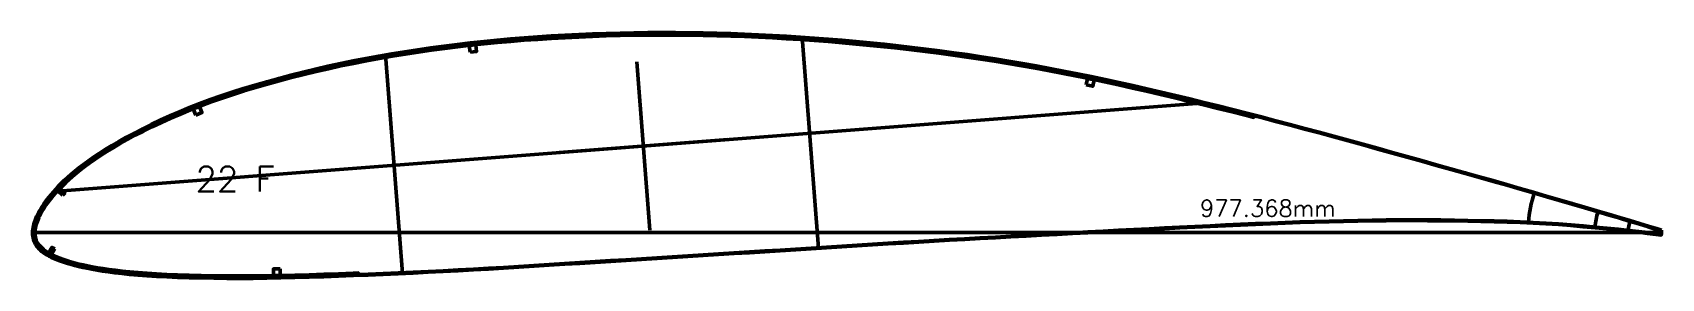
# Model space of a CAD drawing. Header units: metres. Extents: x -405 to 675, y -15418 to 133.
# Drawn here: x -367 to 611, y -4227 to -4080 of the extents above; entities that cross this region are included whole.
import ezdxf
from ezdxf.enums import TextEntityAlignment as Align

# ---------------------------------------------------------------- set-up
doc = ezdxf.new("R2010")
doc.units = ezdxf.units.M
for name, color, linetype, lineweight in [('FoilLayer', 7, 'Continuous', 50), ('RefFoilLayer', 7, 'Continuous', 50), ('StringerLayer', 7, 'Continuous', 50), ('SubLayer', 7, 'Continuous', 50), ('TextLayer', 7, 'Continuous', 50)]:
    doc.layers.add(name, color=color, linetype=linetype, lineweight=lineweight)
doc.styles.add('MSゴシック', font='romans')

msp = doc.modelspace()

# ---------------------------------------------------------------- texts
at = {"layer": 'TextLayer', "style": 'MSゴシック'}
msp.add_text('22 F', height=15, dxfattribs=at).set_placement((-268.78, -4175.33))
msp.add_text('977.368mm', height=10, dxfattribs=at).set_placement((415.38, -4193.39), align=Align.BOTTOM_RIGHT)

# ---------------------------------------------------------------- linework, layer by layer
at = {"layer": 'FoilLayer'}
msp.add_lwpolyline([(610.72, -4198.96), (607.73, -4198.01), (602.92, -4196.56), (597.72, -4194.95), (592.05, -4193.23), (585.86, -4191.4), (579.2, -4189.43), (572.15, -4187.33), (564.77, -4185.14), (557.18, -4182.9), (549.52, -4180.67), (541.8, -4178.47), (533.97, -4176.18), (526.05, -4173.85), (518, -4171.54), (509.82, -4169.21), (501.5, -4166.87), (493.02, -4164.48), (484.4, -4162.06), (475.69, -4159.62), (466.91, -4157.16), (458.11, -4154.69), (449.31, -4152.23), (440.5, -4149.78), (431.7, -4147.35), (422.91, -4144.93), (414.14, -4142.53), (405.4, -4140.15), (396.69, -4137.8), (388.01, -4135.49), (379.33, -4133.2), (370.68, -4130.94), (366.4, -4129.83), (366.14, -4130.85), (361.79, -4129.73), (353.19, -4127.54), (344.6, -4125.38), (336.02, -4123.26), (327.44, -4121.17), (318.87, -4119.12), (310.32, -4117.09), (301.83, -4115.1), (293.4, -4113.17), (285.03, -4111.3), (276.7, -4109.48), (268.4, -4107.73), (260.12, -4106.04), (251.85, -4104.4), (243.59, -4102.83), (235.36, -4101.31), (227.13, -4099.85), (218.9, -4098.45), (210.66, -4097.11), (202.4, -4095.83), (194.14, -4094.6), (185.86, -4093.42), (177.57, -4092.3), (169.28, -4091.24), (160.98, -4090.23), (152.66, -4089.28), (144.31, -4088.39), (135.95, -4087.54), (127.57, -4086.74), (119.19, -4085.99), (110.81, -4085.3), (102.44, -4084.65), (94.07, -4084.07), (85.72, -4083.53), (77.37, -4083.06), (69.04, -4082.64), (60.71, -4082.28), (52.39, -4081.97), (44.08, -4081.73), (35.77, -4081.54), (27.47, -4081.41), (19.18, -4081.35), (10.89, -4081.34), (2.6, -4081.39), (-5.69, -4081.51), (-13.97, -4081.67), (-22.24, -4081.9), (-30.5, -4082.19), (-38.74, -4082.53), (-46.96, -4082.94), (-55.17, -4083.41), (-63.35, -4083.93), (-71.49, -4084.51), (-79.58, -4085.15), (-87.6, -4085.85), (-95.58, -4086.63), (-103.52, -4087.48), (-111.45, -4088.41), (-119.37, -4089.41), (-127.26, -4090.48), (-135.13, -4091.62), (-142.96, -4092.83), (-150.76, -4094.11), (-158.51, -4095.46), (-166.21, -4096.88), (-173.86, -4098.37), (-181.45, -4099.92), (-188.98, -4101.55), (-196.44, -4103.25), (-203.83, -4105.03), (-211.15, -4106.88), (-218.42, -4108.81), (-225.59, -4110.79), (-232.63, -4112.81), (-239.51, -4114.89), (-246.25, -4117.03), (-252.84, -4119.25), (-259.29, -4121.53), (-265.6, -4123.89), (-271.76, -4126.3), (-277.77, -4128.77), (-283.6, -4131.28), (-289.23, -4133.83), (-294.67, -4136.4), (-299.89, -4138.97), (-304.87, -4141.53), (-309.57, -4144.05), (-314, -4146.53), (-318.16, -4148.97), (-322.04, -4151.36), (-325.67, -4153.7), (-329.04, -4155.97), (-332.17, -4158.17), (-335.07, -4160.29), (-337.74, -4162.33), (-340.21, -4164.31), (-342.48, -4166.22), (-344.58, -4168.07), (-346.52, -4169.86), (-348.31, -4171.59), (-349.97, -4173.26), (-351.5, -4174.88), (-352.91, -4176.44), (-354.21, -4177.95), (-355.42, -4179.42), (-356.52, -4180.84), (-357.55, -4182.23), (-358.49, -4183.57), (-359.36, -4184.87), (-360.15, -4186.15), (-360.88, -4187.4), (-361.55, -4188.61), (-362.16, -4189.76), (-362.7, -4190.88), (-363.17, -4192.02), (-363.61, -4193.13), (-363.99, -4194.18), (-364.3, -4195.19), (-364.54, -4196.2), (-364.73, -4197.21), (-364.88, -4198.18), (-364.97, -4199.12), (-365.01, -4200.06), (-365, -4200.93), (-364.94, -4201.8), (-364.8, -4202.67), (-364.58, -4203.55), (-364.28, -4204.43), (-363.91, -4205.29), (-363.46, -4206.15), (-362.93, -4206.98), (-362.32, -4207.8), (-361.62, -4208.6), (-360.83, -4209.38), (-359.97, -4210.14), (-359.04, -4210.87), (-358.03, -4211.58), (-356.94, -4212.27), (-355.77, -4212.93), (-354.51, -4213.57), (-353.16, -4214.19), (-351.72, -4214.79), (-350.17, -4215.38), (-348.53, -4215.97), (-346.78, -4216.56), (-344.92, -4217.14), (-342.94, -4217.72), (-340.83, -4218.29), (-338.57, -4218.85), (-336.13, -4219.4), (-333.5, -4219.95), (-330.67, -4220.49), (-327.61, -4221.04), (-324.31, -4221.58), (-320.75, -4222.11), (-316.89, -4222.62), (-312.7, -4223.1), (-308.14, -4223.54), (-303.2, -4223.96), (-297.85, -4224.37), (-292.11, -4224.74), (-285.98, -4225.07), (-279.46, -4225.34), (-272.56, -4225.56), (-265.31, -4225.73), (-257.78, -4225.87), (-250.04, -4225.96), (-242.15, -4226), (-234.13, -4225.97), (-225.97, -4225.87), (-217.63, -4225.7), (-209.14, -4225.49), (-200.54, -4225.24), (-191.82, -4224.95), (-183, -4224.63), (-174.09, -4224.29), (-171.1, -4224.17), (-171.06, -4225.22), (-165.1, -4224.98), (-156.14, -4224.62), (-147.19, -4224.22), (-138.22, -4223.79), (-129.21, -4223.34), (-120.15, -4222.87), (-111.09, -4222.39), (-102.03, -4221.89), (-92.98, -4221.38), (-83.91, -4220.84), (-74.81, -4220.27), (-65.66, -4219.7), (-56.49, -4219.13), (-47.31, -4218.57), (-38.11, -4218), (-28.89, -4217.41), (-19.65, -4216.82), (-10.4, -4216.24), (-1.14, -4215.66), (8.11, -4215.08), (17.36, -4214.5), (26.61, -4213.93), (35.85, -4213.34), (45.1, -4212.75), (54.35, -4212.16), (63.61, -4211.58), (72.86, -4211), (82.11, -4210.42), (91.36, -4209.83), (100.61, -4209.24), (109.86, -4208.65), (119.09, -4208.06), (128.32, -4207.47), (137.54, -4206.9), (146.76, -4206.33), (155.98, -4205.77), (165.18, -4205.22), (174.38, -4204.68), (183.57, -4204.15), (192.76, -4203.63), (201.97, -4203.13), (211.2, -4202.62), (220.44, -4202.12), (229.68, -4201.6), (238.92, -4201.09), (248.15, -4200.58), (257.38, -4200.08), (266.61, -4199.59), (275.84, -4199.1), (285.06, -4198.6), (294.26, -4198.1), (303.44, -4197.62), (312.6, -4197.16), (321.77, -4196.7), (330.94, -4196.26), (340.1, -4195.82), (349.22, -4195.39), (358.28, -4194.96), (367.27, -4194.57), (376.23, -4194.21), (385.14, -4193.86), (393.97, -4193.53), (402.72, -4193.25), (411.41, -4193.02), (420.09, -4192.84), (428.74, -4192.68), (437.31, -4192.51), (445.73, -4192.36), (453.97, -4192.3), (462.2, -4192.34), (470.43, -4192.38), (478.57, -4192.4), (486.61, -4192.49), (494.61, -4192.67), (502.59, -4192.85), (510.49, -4192.99), (518.28, -4193.19), (526.03, -4193.52), (533.84, -4193.92), (541.61, -4194.32), (549.18, -4194.74), (556.6, -4195.31), (563.98, -4195.96), (571.23, -4196.64), (578.23, -4197.31), (584.9, -4198), (591.22, -4198.7), (597.14, -4199.35), (602.64, -4199.99), (607.71, -4200.61), (610.85, -4201.02)], close=True, dxfattribs=at)
at = {"layer": 'RefFoilLayer'}
msp.add_lwpolyline([(610.86, -4198.53), (607.86, -4197.57), (603.06, -4196.13), (597.86, -4194.52), (592.17, -4192.8), (585.98, -4190.96), (579.32, -4188.99), (572.27, -4186.9), (564.9, -4184.71), (557.31, -4182.47), (549.65, -4180.23), (541.93, -4178.03), (534.1, -4175.75), (526.18, -4173.42), (518.12, -4171.11), (509.94, -4168.78), (501.62, -4166.44), (493.14, -4164.05), (484.52, -4161.63), (475.81, -4159.18), (467.04, -4156.72), (458.23, -4154.26), (449.43, -4151.8), (440.62, -4149.35), (431.82, -4146.92), (423.03, -4144.5), (414.26, -4142.1), (405.51, -4139.72), (396.81, -4137.37), (388.12, -4135.05), (379.45, -4132.77), (370.79, -4130.5), (362.17, -4128.28), (353.56, -4126.08), (344.96, -4123.92), (336.38, -4121.8), (327.79, -4119.72), (319.21, -4117.66), (310.66, -4115.63), (302.16, -4113.64), (293.73, -4111.71), (285.35, -4109.83), (277.01, -4108.02), (268.7, -4106.26), (260.41, -4104.57), (252.13, -4102.93), (243.87, -4101.35), (235.62, -4099.83), (227.38, -4098.37), (219.14, -4096.97), (210.89, -4095.63), (202.62, -4094.34), (194.35, -4093.11), (186.06, -4091.94), (177.77, -4090.82), (169.46, -4089.75), (161.15, -4088.74), (152.82, -4087.79), (144.46, -4086.89), (136.09, -4086.05), (127.7, -4085.25), (119.31, -4084.5), (110.92, -4083.8), (102.54, -4083.16), (94.17, -4082.57), (85.8, -4082.03), (77.45, -4081.56), (69.1, -4081.14), (60.76, -4080.78), (52.43, -4080.47), (44.11, -4080.23), (35.8, -4080.04), (27.49, -4079.91), (19.18, -4079.85), (10.89, -4079.84), (2.58, -4079.89), (-5.72, -4080.01), (-14.01, -4080.18), (-22.29, -4080.4), (-30.56, -4080.69), (-38.81, -4081.04), (-47.05, -4081.44), (-55.27, -4081.91), (-63.46, -4082.43), (-71.61, -4083.02), (-79.71, -4083.65), (-87.75, -4084.36), (-95.74, -4085.14), (-103.7, -4085.99), (-111.64, -4086.93), (-119.57, -4087.93), (-127.48, -4089), (-135.36, -4090.14), (-143.2, -4091.35), (-151.01, -4092.64), (-158.78, -4093.99), (-166.5, -4095.41), (-174.17, -4096.9), (-181.77, -4098.46), (-189.32, -4100.09), (-196.79, -4101.79), (-204.19, -4103.57), (-211.54, -4105.43), (-218.82, -4107.36), (-226.01, -4109.34), (-233.06, -4111.37), (-239.97, -4113.46), (-246.72, -4115.61), (-253.34, -4117.84), (-259.81, -4120.13), (-266.15, -4122.49), (-272.33, -4124.91), (-278.36, -4127.39), (-284.21, -4129.91), (-289.88, -4132.47), (-295.34, -4135.05), (-300.58, -4137.64), (-305.57, -4140.2), (-310.31, -4142.74), (-314.76, -4145.24), (-318.95, -4147.69), (-322.86, -4150.1), (-326.5, -4152.46), (-329.9, -4154.74), (-333.05, -4156.96), (-335.98, -4159.1), (-338.68, -4161.16), (-341.17, -4163.16), (-343.48, -4165.09), (-345.6, -4166.97), (-347.56, -4168.78), (-349.38, -4170.54), (-351.06, -4172.23), (-352.61, -4173.87), (-354.05, -4175.46), (-355.37, -4177), (-356.6, -4178.5), (-357.73, -4179.95), (-358.78, -4181.37), (-359.74, -4182.74), (-360.63, -4184.08), (-361.44, -4185.39), (-362.19, -4186.67), (-362.88, -4187.91), (-363.52, -4189.12), (-364.08, -4190.31), (-364.57, -4191.48), (-365.02, -4192.62), (-365.42, -4193.74), (-365.76, -4194.84), (-366.01, -4195.93), (-366.21, -4196.99), (-366.37, -4198.04), (-366.47, -4199.06), (-366.51, -4200.06), (-366.5, -4201.05), (-366.42, -4202.04), (-366.25, -4203.04), (-366, -4204.04), (-365.66, -4205.03), (-365.23, -4206), (-364.72, -4206.96), (-364.13, -4207.89), (-363.44, -4208.79), (-362.67, -4209.66), (-361.82, -4210.5), (-360.9, -4211.32), (-359.9, -4212.1), (-358.83, -4212.85), (-357.68, -4213.58), (-356.45, -4214.27), (-355.14, -4214.93), (-353.74, -4215.57), (-352.25, -4216.19), (-350.68, -4216.8), (-349.01, -4217.39), (-347.23, -4217.99), (-345.35, -4218.58), (-343.34, -4219.17), (-341.19, -4219.75), (-338.9, -4220.31), (-336.43, -4220.87), (-333.78, -4221.42), (-330.93, -4221.97), (-327.85, -4222.52), (-324.53, -4223.07), (-320.94, -4223.6), (-317.06, -4224.11), (-312.84, -4224.59), (-308.27, -4225.04), (-303.31, -4225.46), (-297.95, -4225.86), (-292.19, -4226.24), (-286.04, -4226.57), (-279.5, -4226.84), (-272.6, -4227.06), (-265.34, -4227.23), (-257.8, -4227.37), (-250.05, -4227.46), (-242.14, -4227.5), (-234.11, -4227.47), (-225.94, -4227.36), (-217.59, -4227.2), (-209.1, -4226.99), (-200.49, -4226.74), (-191.77, -4226.45), (-182.94, -4226.13), (-174.03, -4225.79), (-165.08, -4225.43), (-156.12, -4225.07), (-147.17, -4224.67), (-138.2, -4224.24), (-129.18, -4223.79), (-120.13, -4223.32), (-111.06, -4222.84), (-102, -4222.34), (-92.95, -4221.83), (-83.89, -4221.29), (-74.78, -4220.72), (-65.63, -4220.15), (-56.47, -4219.58), (-47.28, -4219.02), (-38.08, -4218.44), (-28.86, -4217.86), (-19.62, -4217.27), (-10.37, -4216.69), (-1.12, -4216.1), (8.14, -4215.53), (17.39, -4214.95), (26.64, -4214.38), (35.88, -4213.79), (45.13, -4213.2), (54.38, -4212.61), (63.63, -4212.03), (72.89, -4211.45), (82.14, -4210.87), (91.39, -4210.28), (100.64, -4209.69), (109.88, -4209.1), (119.12, -4208.51), (128.35, -4207.92), (137.57, -4207.35), (146.79, -4206.78), (156, -4206.22), (165.21, -4205.67), (174.41, -4205.13), (183.59, -4204.6), (192.78, -4204.08), (202, -4203.58), (211.23, -4203.07), (220.47, -4202.57), (229.7, -4202.05), (238.94, -4201.54), (248.18, -4201.03), (257.4, -4200.53), (266.64, -4200.04), (275.87, -4199.55), (285.08, -4199.05), (294.28, -4198.55), (303.46, -4198.07), (312.62, -4197.61), (321.79, -4197.15), (330.96, -4196.71), (340.12, -4196.27), (349.24, -4195.83), (358.3, -4195.41), (367.29, -4195.02), (376.24, -4194.66), (385.16, -4194.31), (393.99, -4193.98), (402.73, -4193.7), (411.42, -4193.47), (420.1, -4193.29), (428.75, -4193.13), (437.32, -4192.96), (445.73, -4192.81), (453.97, -4192.75), (462.2, -4192.79), (470.43, -4192.83), (478.57, -4192.85), (486.6, -4192.94), (494.6, -4193.12), (502.58, -4193.3), (510.48, -4193.44), (518.26, -4193.64), (526.01, -4193.97), (533.82, -4194.37), (541.58, -4194.77), (549.15, -4195.19), (556.56, -4195.76), (563.94, -4196.41), (571.19, -4197.09), (578.19, -4197.76), (584.85, -4198.45), (591.17, -4199.15), (597.08, -4199.8), (602.59, -4200.44), (607.65, -4201.05), (610.79, -4201.46)], close=True, dxfattribs=at)
at = {"layer": 'StringerLayer'}
for points in [[(-104.02, -4091.56), (-100.05, -4091.13), (-100.47, -4087.15), (-104.45, -4087.58), (-104.02, -4091.56)], [(265.68, -4111.25), (269.6, -4112.07), (270.42, -4108.16), (266.51, -4107.34), (265.68, -4111.25)], [(-268.63, -4129.37), (-264.91, -4127.91), (-266.37, -4124.19), (-270.09, -4125.65), (-268.63, -4129.37)], [(-348.55, -4177.58), (-347.17, -4176.13), (-350.08, -4173.38), (-351.45, -4174.83), (-348.55, -4177.58)], [(-353.17, -4209.8), (-354.91, -4208.82), (-356.87, -4212.31), (-355.13, -4213.29), (-353.17, -4209.8)], [(-218.02, -4221.7), (-222.02, -4221.78), (-221.94, -4225.78), (-217.94, -4225.7), (-218.02, -4221.7)]]:
    msp.add_lwpolyline(points, dxfattribs=at)
at = {"layer": 'SubLayer'}
for p, q in [((95.27, -4082.65), (105.02, -4209.41)), ((-154.65, -4093.27), (-144.55, -4224.55)), ((-3.89, -4097.38), (3.89, -4198.59)), ((337.29, -4122.03), (-353.82, -4175.21)), ((-50.6, -4151.88), (50.6, -4144.09)), ((-366.51, -4200), (610.86, -4200))]:
    msp.add_line(p, q, dxfattribs=at)
for radius, start, end in [(80, 162.77783, 175.54263), (40, 161.84375, 175.15151), (20, 160.19937, 176.1676)]:
    msp.add_arc((610.86, -4200), radius, start, end, dxfattribs=at)

msp.set_redraw_order([(e.dxf.handle, doc.entitydb.next_handle()) for e in msp.query("TEXT MTEXT ATTDEF DIMENSION ARC_DIMENSION")])  # texts and dimensions are drawn at this point

doc.saveas('drawing.dxf')
